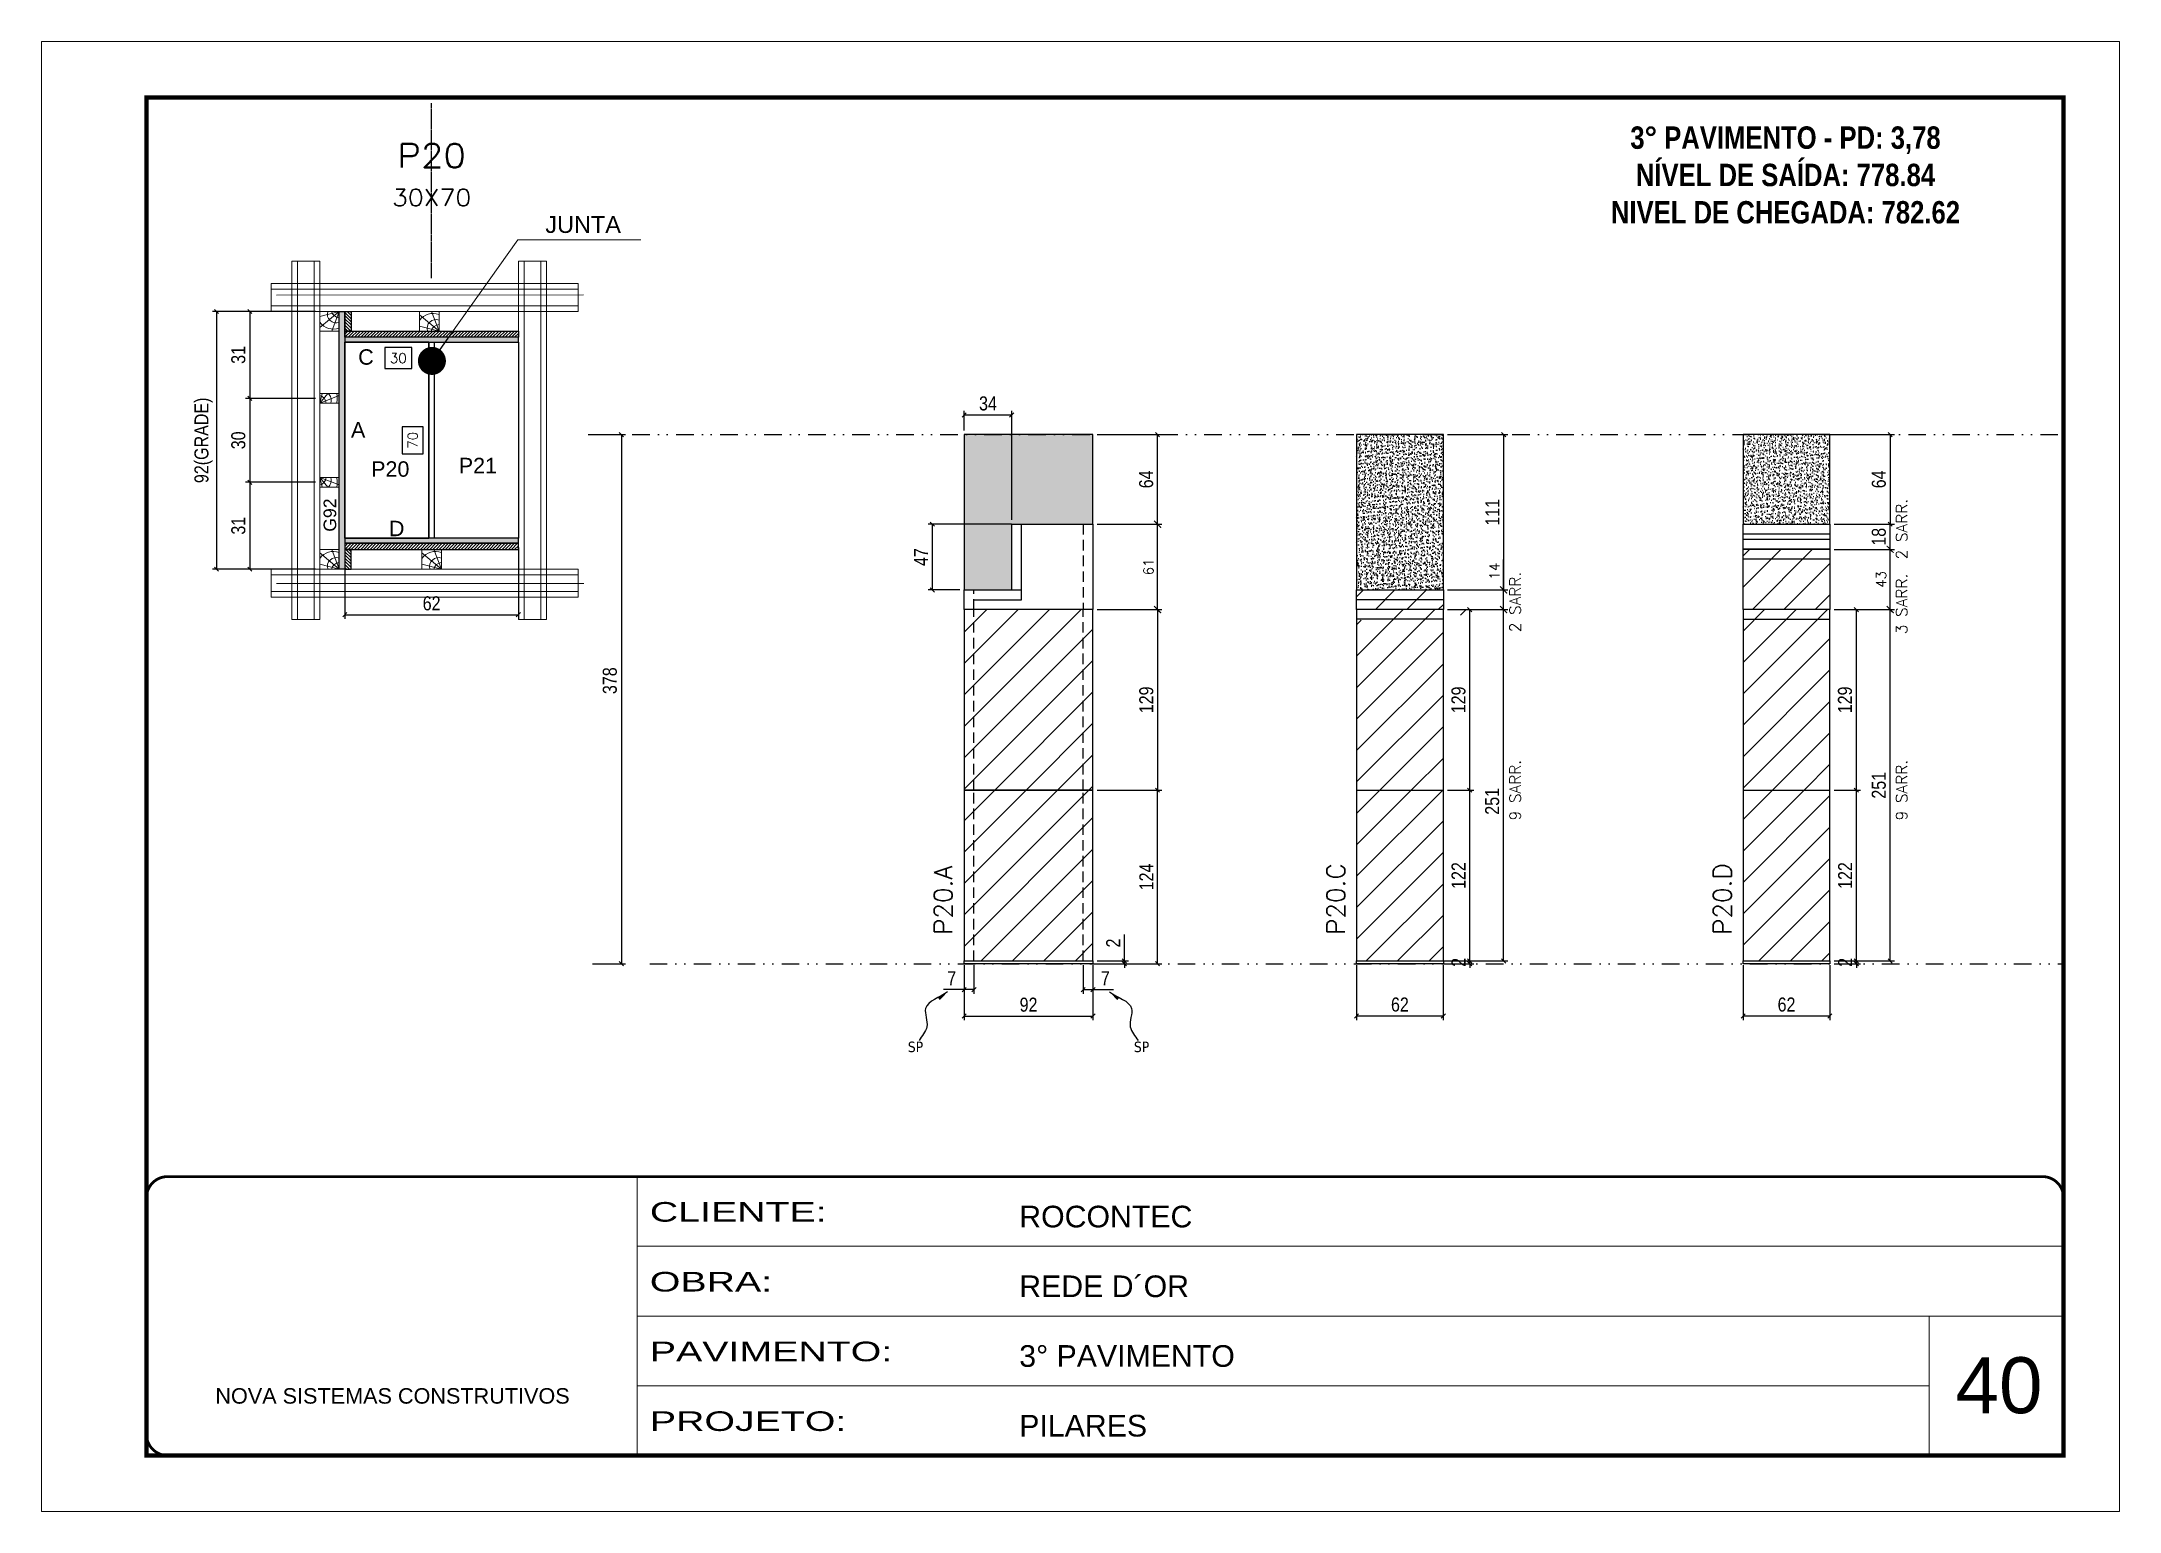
# Model space of a CAD drawing. Extents: x 2949 to 9203, y -16089 to 12527.
# Drawn here: x 7704 to 9189, y 1140 to 2190 of the extents above; entities that cross this region are included whole.
import ezdxf
from ezdxf.enums import TextEntityAlignment as Align

# ---------------------------------------------------------------- set-up
doc = ezdxf.new("R2010")
doc.units = 0
for name, pattern in [('CONTINUO', [0]), ('DASHED', [0.75, 0.5, -0.25]), ('DIVIDE2', [0.625, 0.25, -0.125, 0, -0.125, 0, -0.125]), ('HIDDEN', [0.375, 0.25, -0.125])]:
    doc.linetypes.add(name, pattern=pattern)
for name, color, linetype, lineweight in [('CARIMBO', 255, 'Continuous', 9), ('Folhas', 255, 'Continuous', 9), ('Hachura', 251, 'Continuous', 9), ('Madeira', 126, 'Continuous', 18), ('Perfil Metálico', 224, 'Continuous', 18), ('SARRAFO DE PRESSAO', 251, 'DASHED', 9), ('Texto Seção', 7, 'Continuous', 15)]:
    doc.layers.add(name, color=color, linetype=linetype, lineweight=lineweight)
for name, color, linetype in [('CHAPA', 1, 'Continuous'), ('COTA', 241, 'Continuous'), ('cotas', 4, 'Continuous'), ('MEIO_PONT', 93, 'Continuous'), ('NOMENCLATURA', 7, 'Continuous'), ('Nível', 160, 'Continuous'), ('Painéis', 200, 'Continuous'), ('SARR_2.2x7', 40, 'Continuous'), ('SARRAFO', 251, 'Continuous'), ('Sarrafo de Pressão', 42, 'HIDDEN'), ('texto', 7, 'Continuous'), ('Texto de Titulo', 7, 'Continuous'), ('Texto Qtd Sarr', 242, 'Continuous'), ('TEXTO_GERAL', 7, 'Continuous')]:
    doc.layers.add(name, color=color, linetype=linetype)
doc.styles.add('ARIAL', font='arial.ttf')
doc.styles.add('COTA TECNICA', font='techl___.ttf', dxfattribs={"height": 10})
doc.styles.add('COTA TECNICA 2X', font='techl___.ttf', dxfattribs={"height": 10})
doc.styles.add('COTA TECNICA-50', font='techl___.ttf', dxfattribs={"height": 10})
doc.styles.add('REGUA-120', font='ROMANS.shx', dxfattribs={"height": 15})
doc.styles.add('ROMANC', font='techb___.ttf', dxfattribs={"height": 2.5})
doc.styles.add('ROMANS', font='romans.shx')
doc.styles.add('SANSSERIF', font='sas_____.pfb')
doc.styles.get("Standard").update_dxf_attribs({"font": 'arial.ttf'})
doc.styles.add('Tecnologia', font='')
doc.styles.get('Tecnologia').set_extended_font_data('Forgotten Futurist')
doc.dimstyles.new('3x', dxfattribs={"dimtxt": 10, "dimasz": 5, "dimexe": 7, "dimexo": 5, "dimgap": 4, "dimtad": 1, "dimdec": 4, "dimlfac": 0.333333, "dimdsep": 46, "dimtxsty": 'Standard', "dimblk": 'DOT', "dimcen": 0.09, "dimclrd": 1, "dimclre": 1, "dimclrt": 2, "dimadec": 0, "dimazin": 2, "dimtfac": 1, "dimtdec": 4, "dimtmove": 0, "dimatfit": 3, "dimldrblk": 'DOT', "dimfxl": 1, "dimtolj": 1, "dimtzin": 0, "dimlwd": 9, "dimlwe": 9, "dimarcsym": 0})
doc.dimstyles.new('COTA PAINEL-50', dxfattribs={"dimtxt": 10, "dimasz": 3, "dimexe": 3, "dimexo": 3, "dimgap": 3, "dimtad": 1, "dimdec": 1, "dimzin": 12, "dimdsep": 46, "dimtxsty": 'COTA TECNICA-50', "dimblk1": 'OBLIQUE', "dimblk2": 'OBLIQUE', "dimsah": 1, "dimcen": 0.9, "dimclrd": 4, "dimclre": 4, "dimclrt": 240, "dimadec": 1, "dimazin": 3, "dimtfac": 1, "dimtdec": 1, "dimtmove": 0, "dimatfit": 3, "dimfxl": 1, "dimtolj": 1, "dimtzin": 12, "dimarcsym": 0})
doc.dimstyles.new('Cota Paínel', dxfattribs={"dimtxt": 7, "dimasz": 5, "dimexe": 3, "dimexo": 3, "dimgap": 3, "dimtad": 1, "dimdec": 1, "dimzin": 12, "dimdsep": 46, "dimtxsty": 'ROMANS', "dimblk": 'ARCHTICK', "dimcen": 0, "dimclrd": 4, "dimclre": 4, "dimclrt": 1, "dimadec": 1, "dimazin": 3, "dimtfac": 1, "dimtdec": 1, "dimtmove": 0, "dimatfit": 3, "dimldrblk": 'OBLIQUE', "dimfxl": 1, "dimtolj": 1, "dimtzin": 12, "dimarcsym": 0})
doc.dimstyles.new('PAINEL', dxfattribs={"dimtxt": 10, "dimasz": 3, "dimexe": 3, "dimexo": 3, "dimgap": 3, "dimtad": 1, "dimdec": 1, "dimzin": 12, "dimdsep": 46, "dimtxsty": 'COTA TECNICA', "dimblk1": 'OBLIQUE', "dimblk2": 'OBLIQUE', "dimsah": 1, "dimcen": 0.9, "dimclrd": 4, "dimclre": 4, "dimclrt": 240, "dimadec": 1, "dimazin": 3, "dimtfac": 1, "dimtdec": 1, "dimtmove": 0, "dimatfit": 3, "dimfxl": 1, "dimtolj": 1, "dimtzin": 12, "dimarcsym": 0})
doc.dimstyles.new('SECAO PILAR', dxfattribs={"dimtxt": 10, "dimasz": 3, "dimexe": 3, "dimexo": 3, "dimgap": 3, "dimtad": 1, "dimdec": 1, "dimlfac": 0.5, "dimzin": 12, "dimdsep": 46, "dimtxsty": 'COTA TECNICA 2X', "dimblk1": 'OBLIQUE', "dimblk2": 'OBLIQUE', "dimsah": 1, "dimcen": 0.9, "dimclrd": 256, "dimclre": 256, "dimclrt": 256, "dimadec": 1, "dimazin": 3, "dimtfac": 1, "dimtdec": 1, "dimtmove": 0, "dimatfit": 3, "dimfxl": 1, "dimtolj": 1, "dimtzin": 12, "dimarcsym": 0})
doc.dimstyles.new('SECÇÃO 2', dxfattribs={"dimtxt": 7, "dimasz": 6, "dimexe": 0.18, "dimexo": 2, "dimgap": -4, "dimtad": 3, "dimdec": 1, "dimlfac": 0.5, "dimzin": 12, "dimdsep": 46, "dimtxsty": 'ROMANS', "dimblk": 'ARCHTICK', "dimcen": 0.09, "dimse1": 1, "dimse2": 1, "dimsd1": 1, "dimsd2": 1, "dimclrd": 180, "dimclre": 5, "dimclrt": 1, "dimadec": 0, "dimazin": 3, "dimtfac": 1, "dimtdec": 1, "dimtofl": 0, "dimtmove": 0, "dimatfit": 3, "dimldrblk": 'ARCHTICK', "dimfxl": 1, "dimtolj": 1, "dimtzin": 0, "dimarcsym": 0})
doc.dimstyles.get("Standard").update_dxf_attribs({"dimtxt": 0.18, "dimasz": 0.18, "dimexe": 0.18, "dimexo": 0.0625, "dimgap": 0.09, "dimtad": 0, "dimtih": 1, "dimtoh": 1, "dimdec": 4, "dimzin": 0, "dimdsep": 46, "dimtxsty": 'Standard', "dimcen": 0.09, "dimadec": 0, "dimazin": 0, "dimtfac": 1, "dimtdec": 4, "dimtofl": 0, "dimtmove": 0, "dimatfit": 3, "dimfxl": 1, "dimtolj": 1, "dimtzin": 0, "dimarcsym": 0})
pattern_1 = [(45, (-122787.052, -31902.071), (-11.2253202, 11.2253202), [])]
pattern_2 = [(45, (-123005.74, -31902.071), (-11.2253202, 11.2253202), [])]
pattern_3 = [(45, (-122949.544, -31902.071), (-11.2253202, 11.2253202), [])]
pattern_4 = [(45, (4755, 4594.3), (-11.22532, 11.22532), [])]

msp = doc.modelspace()

# ---------------------------------------------------------------- texts
at = {"color": 0, "linetype": 'Continuous', "ltscale": 5, "style": 'ARIAL'}
msp.add_text('JUNTA', height=12, dxfattribs=at).set_placement((8064.08, 2052.86))
at = {"layer": 'CARIMBO', "style": 'ARIAL'}
msp.add_text('40', height=40, dxfattribs=at).set_placement((9071.89, 1209.7))
at = {"layer": 'NOMENCLATURA', "color": 2, "insert": (8950.36, 2155.62), "char_height": 16, "attachment_point": 2, "style": 'ROMANC'}
msp.add_mtext_dynamic_manual_height_columns('\\P3° PAVIMENTO - PD: 3,78\\PNÍVEL DE SAÍDA: 778.84\\PNIVEL DE CHEGADA: 782.62', width=300.2766, gutter_width=1, heights=[0], dxfattribs=at)
at = {"layer": 'texto', "color": 0, "char_height": 7.5, "attachment_point": 5}
for insert in [(8328.62, 1471.35), (8490.18, 1471.35)]:
    msp.add_mtext('{\\fTahoma|b0|i0|c0|p34;\\C4;SP}', dxfattribs=dict(at, insert=insert))
at = {"layer": 'Texto Seção', "linetype": 'Continuous', "style": 'ROMANS'}
for s, p in [('2 SARR.', (9037.38, 1819.66)), ('2 SARR.', (8761.11, 1767.61)), ('3 SARR.', (9037.38, 1766.22)), ('9 SARR.', (8761.11, 1633.21)), ('9 SARR.', (9037.38, 1633.21))]:
    msp.add_text(s, height=8, rotation=90, dxfattribs=at).set_placement(p)
at = {"layer": 'Texto Seção', "char_height": 13, "width": 285.3299, "attachment_point": 7, "rotation": 90, "style": 'REGUA-120'}
for s, insert in [('P20.A', (8354.85, 1551.31)), ('P20.C', (8635.51, 1551.31)), ('P20.D', (8911.78, 1551.31))]:
    msp.add_mtext(s, dxfattribs=dict(at, insert=insert))
at = {"layer": 'TEXTO_GERAL', "style": 'ARIAL'}
for s, p in [('C', (7935.85, 1964.24)), ('A', (7930.29, 1912.18)), ('P20', (7953.25, 1884.21)), ('P21', (8015.87, 1886.71)), ('D', (7957.83, 1841.74))]:
    msp.add_text(s, height=11, dxfattribs=at).set_placement(p, align=Align.MIDDLE_CENTER)
at = {"layer": 'TEXTO_GERAL', "color": 0, "linetype": 'Continuous', "style": 'SANSSERIF'}
msp.add_text('G92', height=9, rotation=90, dxfattribs=at).set_placement((7910.1, 1839.4), align=Align.MIDDLE_LEFT)

# ---------------------------------------------------------------- blocks, each defined once
blk = doc.blocks.new('9999999999')
at = {"color": 30, "linetype": 'CONTINUO'}
for p, q in [((98564.6, 34230.2), (98564.6, 34429.4)), ((98564.6, 34379.6), (99584, 34379.6)), ((98564.6, 34329.8), (99488, 34329.8)), ((99584, 34329.8), (99488, 34329.8)), ((99488, 34329.8), (99488, 34230.2)), ((98564.6, 34280), (99488, 34280))]:
    blk.add_line(p, q, dxfattribs=at)
at = {"color": 30, "linetype": 'CONTINUO', "const_width": 2}
blk.add_lwpolyline([(99584, 34230.2), (99584, 34414.4, 0.414214), (99569, 34429.4), (98229, 34429.4, 0.414214), (98214, 34414.4), (98214, 34245.2, 0.414214), (98229, 34230.2), (99584, 34230.2)], format="xyb", dxfattribs=at)
at = {"layer": 'Folhas'}
blk.add_lwpolyline([(98139, 34190.2), (99624, 34190.2), (99624, 35240.2), (98139, 35240.2)], close=True, dxfattribs=at)
at = {"layer": 'Folhas', "color": 30, "const_width": 3}
blk.add_lwpolyline([(98214, 34230.2), (99584, 34230.2), (99584, 35200.2), (98214, 35200.2)], close=True, dxfattribs=at)
at = {"color": 7, "linetype": 'Continuous', "ltscale": 5, "style": 'ARIAL'}
for s, height, p in [('ROCONTEC', 15.48, (98837.7, 34393.1)), ('REDE D´OR', 15.48, (98837.7, 34343.3)), ('3° PAVIMENTO', 15.483, (98837.7, 34293.5)), ('NOVA SISTEMAS CONSTRUTIVOS', 11.059, (98263.2, 34267.2)), ('PILARES', 15.48, (98837.7, 34243.7))]:
    blk.add_text(s, height=height, dxfattribs=at).set_placement(p)
at = {"layer": 'Folhas', "color": 7, "style": 'Tecnologia', "width": 1.5}
for s, p in [('CLIENTE:', (98573.7, 34397.2)), ('OBRA:', (98573.7, 34347.3)), ('PAVIMENTO:', (98573.7, 34297.5)), ('PROJETO:', (98573.7, 34247.7))]:
    blk.add_text(s, height=14, dxfattribs=at).set_placement(p)
blk = doc.blocks.new('*D1304')
at = {"layer": 'COTA', "color": 180, "lineweight": -2, "transparency": 16777216}
for p, q in [((7976.8, 1914.4), (7961.8, 1914.4)), ((7961.8, 1914.4), (7961.8, 1895.1)), ((7976.8, 1895.1), (7976.8, 1914.4)), ((7961.8, 1895.1), (7976.8, 1895.1))]:
    blk.add_line(p, q, dxfattribs=at)
at = {"layer": 'Defpoints', "color": 0, "transparency": 16777216}
for p in [(7920.8, 1974.7), (7920.8, 1834.7), (7980.8, 1834.7)]:
    blk.add_point(p, dxfattribs=at)
at = {"layer": 'COTA', "color": 1, "transparency": 16777216, "insert": (7969.3, 1904.7), "char_height": 7, "attachment_point": 5, "rotation": 90, "style": 'ROMANS'}
blk.add_mtext('\\A1;70', dxfattribs=at)
blk = doc.blocks.new('_ArchTick')
at = {"color": 0, "linetype": 'ByBlock', "const_width": 0.15}
blk.add_lwpolyline([(-0.5, -0.5), (0.5, 0.5)], dxfattribs=at)
blk = doc.blocks.new('*D1305')
at = {"layer": 'COTA', "color": 180, "lineweight": -2, "transparency": 16777216}
for p, q in [((7968.7, 1970.9), (7949.3, 1970.9)), ((7949.3, 1970.9), (7949.3, 1955.9)), ((7968.7, 1955.9), (7968.7, 1970.9)), ((7949.3, 1955.9), (7968.7, 1955.9))]:
    blk.add_line(p, q, dxfattribs=at)
at = {"layer": 'Defpoints', "color": 0, "transparency": 16777216}
for p in [(7920.8, 1974.7), (7980.8, 1974.7), (7980.8, 1951.9)]:
    blk.add_point(p, dxfattribs=at)
at = {"layer": 'COTA', "color": 1, "transparency": 16777216, "insert": (7959, 1963.4), "char_height": 7, "attachment_point": 5, "style": 'ROMANS'}
blk.add_mtext('\\A1;30', dxfattribs=at)
blk = doc.blocks.new('titulo1')
at = {"layer": 'Defpoints', "color": 252, "linetype": 'HIDDEN', "ltscale": 2}
blk.add_line((0, 0), (0, 125), dxfattribs=at)
at = {"layer": 'Defpoints', "style": 'ROMANS', "oblique": 15}
blk.add_attdef('FOLHA', text='', height=10, dxfattribs=at).set_placement((0, 15.6), align=Align.MIDDLE_CENTER)
at = {"layer": 'Texto Qtd Sarr', "color": 3, "style": 'ROMANS', "oblique": 15}
for tag, height, p in [('TITULO', 17, (0, 71.4)), ('SEÇÃO', 12, (0, 41.5))]:
    blk.add_attdef(tag, text='', height=height, dxfattribs=at).set_placement(p, align=Align.MIDDLE_CENTER)
blk = doc.blocks.new('_Oblique')
at = {"color": 0, "linetype": 'ByBlock', "lineweight": -2}
blk.add_line((-0.5, -0.5), (0.5, 0.5), dxfattribs=at)
blk = doc.blocks.new('*D1306')
at = {"layer": 'COTA', "lineweight": -2, "transparency": 16777216}
for p, q in [((7899.8, 1996.7), (7826.1, 1996.7)), ((7829.1, 1996.7), (7829.1, 1812.7)), ((7899.8, 1812.7), (7826.1, 1812.7))]:
    blk.add_line(p, q, dxfattribs=at)
at = {"layer": 'Defpoints', "color": 0, "transparency": 16777216}
for p in [(7902.8, 1996.7), (7829.1, 1812.7), (7902.8, 1812.7)]:
    blk.add_point(p, dxfattribs=at)
at = {"layer": 'COTA', "lineweight": -2, "transparency": 16777216, "xscale": 3, "yscale": 3, "zscale": 3}
for p, rotation in [((7829.1, 1996.7), 90), ((7829.1, 1812.7), 270)]:
    blk.add_blockref('_Oblique', p, dxfattribs=dict(at, rotation=rotation))
at = {"layer": 'COTA', "transparency": 16777216, "insert": (7819.8, 1904.7), "char_height": 10, "attachment_point": 5, "rotation": 90, "style": 'COTA TECNICA 2X'}
blk.add_mtext('\\A1;92(GRADE)', dxfattribs=at)
blk = doc.blocks.new('*D1307')
at = {"layer": 'COTA', "lineweight": -2, "transparency": 16777216}
for p, q in [((7899.8, 1874.7), (7849.9, 1874.7)), ((7852.9, 1874.7), (7852.9, 1812.7)), ((7899.8, 1812.7), (7849.9, 1812.7))]:
    blk.add_line(p, q, dxfattribs=at)
at = {"layer": 'Defpoints', "color": 0, "transparency": 16777216}
for p in [(7902.8, 1874.7), (7852.9, 1812.7), (7902.8, 1812.7)]:
    blk.add_point(p, dxfattribs=at)
at = {"layer": 'COTA', "lineweight": -2, "transparency": 16777216, "xscale": 3, "yscale": 3, "zscale": 3}
for p, rotation in [((7852.9, 1874.7), 90), ((7852.9, 1812.7), 270)]:
    blk.add_blockref('_Oblique', p, dxfattribs=dict(at, rotation=rotation))
at = {"layer": 'COTA', "transparency": 16777216, "insert": (7844.7, 1843.7), "char_height": 10, "attachment_point": 5, "rotation": 90, "style": 'COTA TECNICA 2X'}
blk.add_mtext('\\A1;31', dxfattribs=at)
blk = doc.blocks.new('PONTALETE')
at = {"layer": 'Madeira'}
for q in [(2.71, 7), (7, 5.76), (7, 1.74)]:
    blk.add_line((0, 0), q, dxfattribs=at)
blk.add_lwpolyline([(0, 0), (7, 0), (7, 7), (0, 7)], close=True, dxfattribs=at)
for centre, radius, start, end in [((2.04, 0.06), 6.23, 37.28179, 109.09128), ((1.09, 0.9), 3.19, 343.60304, 109.98471), ((-0.21, -0.78), 3.09, 14.63219, 86.0383)]:
    blk.add_arc(centre, radius, start, end, dxfattribs=at)
blk = doc.blocks.new('MEIO PONTALETE')
at = {"layer": 'Madeira'}
for q in [(2.71, 7), (3.5, 2.88), (3.5, 0.87)]:
    blk.add_line((0, 0), q, dxfattribs=at)
blk.add_lwpolyline([(0, 0), (3.5, 0), (3.5, 7), (0, 7)], close=True, dxfattribs=at)
for centre, radius, start, end in [((2.04, 0.06), 6.23, 76.44987, 109.09128), ((1.09, 0.9), 3.19, 40.90626, 109.98471), ((-0.21, -0.78), 3.09, 14.63219, 86.0383)]:
    blk.add_arc(centre, radius, start, end, dxfattribs=at)
blk = doc.blocks.new('*D1308')
at = {"layer": 'COTA', "lineweight": -2, "transparency": 16777216}
for p, q in [((7899.8, 1996.7), (7849.9, 1996.7)), ((7852.9, 1996.7), (7852.9, 1934.7)), ((7899.8, 1934.7), (7849.9, 1934.7))]:
    blk.add_line(p, q, dxfattribs=at)
at = {"layer": 'Defpoints', "color": 0, "transparency": 16777216}
for p in [(7902.8, 1996.7), (7852.9, 1934.7), (7902.8, 1934.7)]:
    blk.add_point(p, dxfattribs=at)
at = {"layer": 'COTA', "lineweight": -2, "transparency": 16777216, "xscale": 3, "yscale": 3, "zscale": 3}
for p, rotation in [((7852.9, 1996.7), 90), ((7852.9, 1934.7), 270)]:
    blk.add_blockref('_Oblique', p, dxfattribs=dict(at, rotation=rotation))
at = {"layer": 'COTA', "transparency": 16777216, "insert": (7844.7, 1965.7), "char_height": 10, "attachment_point": 5, "rotation": 90, "style": 'COTA TECNICA 2X'}
blk.add_mtext('\\A1;31', dxfattribs=at)
blk = doc.blocks.new('*D1309')
at = {"layer": 'COTA', "lineweight": -2, "transparency": 16777216}
for p, q in [((7899.8, 1934.7), (7849.9, 1934.7)), ((7852.9, 1934.7), (7852.9, 1874.7)), ((7899.8, 1874.7), (7849.9, 1874.7))]:
    blk.add_line(p, q, dxfattribs=at)
at = {"layer": 'Defpoints', "color": 0, "transparency": 16777216}
for p in [(7902.8, 1934.7), (7852.9, 1874.7), (7902.8, 1874.7)]:
    blk.add_point(p, dxfattribs=at)
at = {"layer": 'COTA', "lineweight": -2, "transparency": 16777216, "xscale": 3, "yscale": 3, "zscale": 3}
for p, rotation in [((7852.9, 1934.7), 90), ((7852.9, 1874.7), 270)]:
    blk.add_blockref('_Oblique', p, dxfattribs=dict(at, rotation=rotation))
at = {"layer": 'COTA', "transparency": 16777216, "insert": (7844.7, 1904.7), "char_height": 10, "attachment_point": 5, "rotation": 90, "style": 'COTA TECNICA 2X'}
blk.add_mtext('\\A1;30', dxfattribs=at)
blk = doc.blocks.new('*D1322')
at = {"layer": 'COTA', "lineweight": -2, "transparency": 16777216}
for p, q in [((7920.8, 1828.1), (7920.8, 1777.1)), ((8044.8, 1828.1), (8044.8, 1777.1)), ((7920.8, 1780.1), (8044.8, 1780.1))]:
    blk.add_line(p, q, dxfattribs=at)
at = {"layer": 'Defpoints', "color": 0, "transparency": 16777216}
for p in [(7920.8, 1831.1), (8044.8, 1831.1), (8044.8, 1780.1)]:
    blk.add_point(p, dxfattribs=at)
at = {"layer": 'COTA', "lineweight": -2, "transparency": 16777216, "xscale": 3, "yscale": 3, "zscale": 3, "rotation": 180}
blk.add_blockref('_Oblique', (7920.8, 1780.1), dxfattribs=at)
at = {"layer": 'COTA', "lineweight": -2, "transparency": 16777216, "xscale": 3, "yscale": 3, "zscale": 3}
blk.add_blockref('_Oblique', (8044.8, 1780.1), dxfattribs=at)
at = {"layer": 'COTA', "transparency": 16777216, "insert": (7982.8, 1788.2), "char_height": 10, "attachment_point": 5, "style": 'COTA TECNICA 2X'}
blk.add_mtext('\\A1;62', dxfattribs=at)
blk = doc.blocks.new('*D1310')
at = {"layer": 'COTA', "color": 4, "lineweight": -2, "transparency": 16777216}
for p, q in [((8643.8, 1529.8), (8643.8, 1490.5)), ((8705.8, 1529.8), (8705.8, 1490.5)), ((8643.8, 1493.5), (8705.8, 1493.5))]:
    blk.add_line(p, q, dxfattribs=at)
at = {"layer": 'Defpoints', "color": 0, "transparency": 16777216}
for p in [(8643.8, 1532.8), (8705.8, 1532.8), (8705.8, 1493.5)]:
    blk.add_point(p, dxfattribs=at)
at = {"layer": 'COTA', "color": 4, "lineweight": -2, "transparency": 16777216, "xscale": 3, "yscale": 3, "zscale": 3, "rotation": 180}
blk.add_blockref('_Oblique', (8643.8, 1493.5), dxfattribs=at)
at = {"layer": 'COTA', "color": 4, "lineweight": -2, "transparency": 16777216, "xscale": 3, "yscale": 3, "zscale": 3}
blk.add_blockref('_Oblique', (8705.8, 1493.5), dxfattribs=at)
at = {"layer": 'COTA', "color": 240, "transparency": 16777216, "insert": (8674.8, 1501.6), "char_height": 10, "attachment_point": 5, "style": 'COTA TECNICA'}
blk.add_mtext('\\A1;62', dxfattribs=at)
blk = doc.blocks.new('*D1311')
at = {"layer": 'COTA', "color": 4, "lineweight": -2, "transparency": 16777216}
for p, q in [((8708.8, 1532.8), (8727.7, 1532.8)), ((8708.8, 1530.8), (8727.7, 1530.8)), ((8724.7, 1532.8), (8724.7, 1535.8)), ((8724.7, 1530.8), (8724.7, 1532.8)), ((8724.7, 1530.8), (8724.7, 1527.8))]:
    blk.add_line(p, q, dxfattribs=at)
at = {"layer": 'Defpoints', "color": 0, "transparency": 16777216}
for p in [(8705.8, 1532.8), (8705.8, 1530.8), (8724.7, 1532.8)]:
    blk.add_point(p, dxfattribs=at)
at = {"layer": 'COTA', "color": 4, "lineweight": -2, "transparency": 16777216, "xscale": 3, "yscale": 3, "zscale": 3}
for p, rotation in [((8724.7, 1532.8), 270), ((8724.7, 1530.8), 90)]:
    blk.add_blockref('_Oblique', p, dxfattribs=dict(at, rotation=rotation))
at = {"layer": 'COTA', "color": 240, "transparency": 16777216, "insert": (8716.7, 1531.8), "char_height": 10, "attachment_point": 5, "rotation": 90, "style": 'COTA TECNICA-50'}
blk.add_mtext('\\A1;2', dxfattribs=at)
blk = doc.blocks.new('*D1323')
at = {"layer": 'COTA', "color": 4, "linetype": 'ByBlock', "lineweight": -2, "transparency": 16777216}
for p, q in [((8708.8, 1908.8), (8751.9, 1908.8)), ((8748.9, 1908.8), (8748.9, 1797.8)), ((8708.8, 1797.8), (8751.9, 1797.8))]:
    blk.add_line(p, q, dxfattribs=at)
at = {"layer": 'Defpoints', "color": 0, "linetype": 'ByBlock', "transparency": 16777216}
for p in [(8705.8, 1908.8), (8705.8, 1797.8), (8748.9, 1797.8)]:
    blk.add_point(p, dxfattribs=at)
at = {"layer": 'COTA', "color": 4, "linetype": 'ByBlock', "lineweight": -2, "transparency": 16777216, "xscale": 3, "yscale": 3, "zscale": 3}
for p, rotation in [((8748.9, 1908.8), 90), ((8748.9, 1797.8), 270)]:
    blk.add_blockref('_Oblique', p, dxfattribs=dict(at, rotation=rotation))
at = {"layer": 'COTA', "color": 240, "linetype": 'ByBlock', "transparency": 16777216, "insert": (8740.9, 1853.3), "char_height": 10, "attachment_point": 5, "rotation": 90, "style": 'COTA TECNICA'}
blk.add_mtext('\\A1;111', dxfattribs=at)
blk = doc.blocks.new('*D1324')
at = {"layer": 'COTA', "color": 4, "linetype": 'ByBlock', "lineweight": -2, "transparency": 16777216}
for p, q in [((8708.8, 1783.8), (8751.9, 1783.8)), ((8748.9, 1532.8), (8748.9, 1783.8)), ((8708.8, 1532.8), (8751.9, 1532.8))]:
    blk.add_line(p, q, dxfattribs=at)
at = {"layer": 'Defpoints', "color": 0, "linetype": 'ByBlock', "transparency": 16777216}
for p in [(8705.8, 1783.8), (8748.9, 1783.8), (8705.8, 1532.8)]:
    blk.add_point(p, dxfattribs=at)
at = {"layer": 'COTA', "color": 4, "linetype": 'ByBlock', "lineweight": -2, "transparency": 16777216, "xscale": 3, "yscale": 3, "zscale": 3}
for p, rotation in [((8748.9, 1783.8), 90), ((8748.9, 1532.8), 270)]:
    blk.add_blockref('_Oblique', p, dxfattribs=dict(at, rotation=rotation))
at = {"layer": 'COTA', "color": 240, "linetype": 'ByBlock', "transparency": 16777216, "insert": (8740.8, 1646.8), "char_height": 10, "attachment_point": 5, "rotation": 90, "style": 'COTA TECNICA'}
blk.add_mtext('\\A1;251', dxfattribs=at)
blk = doc.blocks.new('*D1325')
at = {"layer": 'cotas', "color": 4, "linetype": 'ByBlock', "lineweight": -2, "transparency": 16777216}
for p, q in [((8097.7, 1908.8), (8121.4, 1908.8)), ((8118.4, 1908.8), (8118.4, 1530.8)), ((8097.7, 1530.8), (8121.4, 1530.8))]:
    blk.add_line(p, q, dxfattribs=at)
at = {"layer": 'Defpoints', "color": 0, "linetype": 'ByBlock', "transparency": 16777216}
for p in [(8094.7, 1908.8), (8094.7, 1530.8), (8118.4, 1530.8)]:
    blk.add_point(p, dxfattribs=at)
at = {"layer": 'cotas', "color": 4, "linetype": 'ByBlock', "lineweight": -2, "transparency": 16777216, "xscale": 3, "yscale": 3, "zscale": 3}
for p, rotation in [((8118.4, 1908.8), 90), ((8118.4, 1530.8), 270)]:
    blk.add_blockref('_Oblique', p, dxfattribs=dict(at, rotation=rotation))
at = {"layer": 'cotas', "color": 240, "linetype": 'ByBlock', "transparency": 16777216, "insert": (8110.2, 1733), "char_height": 10, "attachment_point": 5, "rotation": 90, "style": 'COTA TECNICA'}
blk.add_mtext('\\A1;378', dxfattribs=at)
blk = doc.blocks.new('*D1312')
at = {"layer": 'COTA', "color": 4, "lineweight": -2, "transparency": 16777216}
for p, q in [((8363.4, 1529.8), (8363.4, 1490.4)), ((8455.4, 1529.8), (8455.4, 1490.4)), ((8363.4, 1493.4), (8455.4, 1493.4))]:
    blk.add_line(p, q, dxfattribs=at)
at = {"layer": 'Defpoints', "color": 0, "transparency": 16777216}
for p in [(8363.4, 1532.8), (8455.4, 1532.8), (8455.4, 1493.4)]:
    blk.add_point(p, dxfattribs=at)
at = {"layer": 'COTA', "color": 4, "lineweight": -2, "transparency": 16777216, "xscale": 3, "yscale": 3, "zscale": 3, "rotation": 180}
blk.add_blockref('_Oblique', (8363.4, 1493.4), dxfattribs=at)
at = {"layer": 'COTA', "color": 4, "lineweight": -2, "transparency": 16777216, "xscale": 3, "yscale": 3, "zscale": 3}
blk.add_blockref('_Oblique', (8455.4, 1493.4), dxfattribs=at)
at = {"layer": 'COTA', "color": 240, "transparency": 16777216, "insert": (8409.4, 1501.5), "char_height": 10, "attachment_point": 5, "style": 'COTA TECNICA'}
blk.add_mtext('\\A1;92', dxfattribs=at)
blk = doc.blocks.new('*D1313')
at = {"layer": 'COTA', "color": 4, "lineweight": -2, "transparency": 16777216}
for p, q in [((8458.4, 1908.8), (8504.6, 1908.8)), ((8501.6, 1844.8), (8501.6, 1908.8)), ((8458.4, 1844.8), (8504.6, 1844.8))]:
    blk.add_line(p, q, dxfattribs=at)
at = {"layer": 'Defpoints', "color": 0, "transparency": 16777216}
for p in [(8455.4, 1908.8), (8501.6, 1908.8), (8455.4, 1844.8)]:
    blk.add_point(p, dxfattribs=at)
at = {"layer": 'COTA', "color": 4, "lineweight": -2, "transparency": 16777216, "xscale": 3, "yscale": 3, "zscale": 3}
for p, rotation in [((8501.6, 1908.8), 90), ((8501.6, 1844.8), 270)]:
    blk.add_blockref('_Oblique', p, dxfattribs=dict(at, rotation=rotation))
at = {"layer": 'COTA', "color": 240, "transparency": 16777216, "insert": (8493.5, 1876.8), "char_height": 10, "attachment_point": 5, "rotation": 90, "style": 'COTA TECNICA'}
blk.add_mtext('\\A1;64', dxfattribs=at)
blk = doc.blocks.new('*D1314')
at = {"layer": 'COTA', "color": 4, "lineweight": -2, "transparency": 16777216}
for p, q in [((8370.4, 1529.8), (8370.4, 1509.3)), ((8363.4, 1527.8), (8363.4, 1509.3)), ((8363.4, 1512.3), (8348.7, 1512.3)), ((8370.4, 1512.3), (8363.4, 1512.3))]:
    blk.add_line(p, q, dxfattribs=at)
at = {"layer": 'Defpoints', "color": 0, "transparency": 16777216}
for p in [(8363.4, 1530.8), (8370.4, 1532.8), (8363.4, 1512.3)]:
    blk.add_point(p, dxfattribs=at)
at = {"layer": 'COTA', "color": 4, "lineweight": -2, "transparency": 16777216, "xscale": 3, "yscale": 3, "zscale": 3, "rotation": 180}
blk.add_blockref('_Oblique', (8363.4, 1512.3), dxfattribs=at)
at = {"layer": 'COTA', "color": 4, "lineweight": -2, "transparency": 16777216, "xscale": 3, "yscale": 3, "zscale": 3}
blk.add_blockref('_Oblique', (8370.4, 1512.3), dxfattribs=at)
at = {"layer": 'COTA', "color": 240, "transparency": 16777216, "insert": (8354.5, 1520.4), "char_height": 10, "attachment_point": 5, "style": 'COTA TECNICA-50'}
blk.add_mtext('\\A1;7', dxfattribs=at)
blk = doc.blocks.new('*D1315')
at = {"layer": 'COTA', "color": 4, "lineweight": -2, "transparency": 16777216}
for p, q in [((8448.4, 1529.8), (8448.4, 1509.3)), ((8455.4, 1527.8), (8455.4, 1509.3)), ((8448.4, 1512.3), (8455.4, 1512.3)), ((8455.4, 1512.3), (8470.1, 1512.3))]:
    blk.add_line(p, q, dxfattribs=at)
at = {"layer": 'Defpoints', "color": 0, "transparency": 16777216}
for p in [(8448.4, 1532.8), (8455.4, 1530.8), (8455.4, 1512.3)]:
    blk.add_point(p, dxfattribs=at)
at = {"layer": 'COTA', "color": 4, "lineweight": -2, "transparency": 16777216, "xscale": 3, "yscale": 3, "zscale": 3, "rotation": 180}
blk.add_blockref('_Oblique', (8448.4, 1512.3), dxfattribs=at)
at = {"layer": 'COTA', "color": 4, "lineweight": -2, "transparency": 16777216, "xscale": 3, "yscale": 3, "zscale": 3}
blk.add_blockref('_Oblique', (8455.4, 1512.3), dxfattribs=at)
at = {"layer": 'COTA', "color": 240, "transparency": 16777216, "insert": (8464.3, 1520.4), "char_height": 10, "attachment_point": 5, "style": 'COTA TECNICA-50'}
blk.add_mtext('\\A1;7', dxfattribs=at)
blk = doc.blocks.new('*D1316')
at = {"layer": 'COTA', "color": 4, "lineweight": -2, "transparency": 16777216}
for p, q in [((8458.4, 1654.8), (8504.6, 1654.8)), ((8501.6, 1530.8), (8501.6, 1654.8)), ((8458.4, 1530.8), (8504.6, 1530.8))]:
    blk.add_line(p, q, dxfattribs=at)
at = {"layer": 'Defpoints', "color": 0, "transparency": 16777216}
for p in [(8455.4, 1654.8), (8501.6, 1654.8), (8455.4, 1530.8)]:
    blk.add_point(p, dxfattribs=at)
at = {"layer": 'COTA', "color": 4, "lineweight": -2, "transparency": 16777216, "xscale": 3, "yscale": 3, "zscale": 3}
for p, rotation in [((8501.6, 1654.8), 90), ((8501.6, 1530.8), 270)]:
    blk.add_blockref('_Oblique', p, dxfattribs=dict(at, rotation=rotation))
at = {"layer": 'COTA', "color": 240, "transparency": 16777216, "insert": (8493.6, 1592.8), "char_height": 10, "attachment_point": 5, "rotation": 90, "style": 'COTA TECNICA-50'}
blk.add_mtext('\\A1;124', dxfattribs=at)
blk = doc.blocks.new('*D1317')
at = {"layer": 'COTA', "color": 4, "lineweight": -2, "transparency": 16777216}
for p, q in [((8477.9, 1532.8), (8477.9, 1551.6)), ((8458.4, 1532.8), (8480.9, 1532.8)), ((8458.4, 1530.8), (8480.9, 1530.8)), ((8477.9, 1530.8), (8477.9, 1532.8)), ((8477.9, 1530.8), (8477.9, 1527.8))]:
    blk.add_line(p, q, dxfattribs=at)
at = {"layer": 'Defpoints', "color": 0, "transparency": 16777216}
for p in [(8455.4, 1532.8), (8455.4, 1530.8), (8477.9, 1530.8)]:
    blk.add_point(p, dxfattribs=at)
at = {"layer": 'COTA', "color": 4, "lineweight": -2, "transparency": 16777216, "xscale": 3, "yscale": 3, "zscale": 3}
for p, rotation in [((8477.9, 1532.8), 270), ((8477.9, 1530.8), 90)]:
    blk.add_blockref('_Oblique', p, dxfattribs=dict(at, rotation=rotation))
at = {"layer": 'COTA', "color": 240, "transparency": 16777216, "insert": (8469.9, 1545.6), "char_height": 10, "attachment_point": 5, "rotation": 90, "style": 'COTA TECNICA-50'}
blk.add_mtext('\\A1;2', dxfattribs=at)
blk = doc.blocks.new('*D1318')
at = {"layer": 'COTA', "color": 4, "linetype": 'ByBlock', "lineweight": -2, "transparency": 16777216}
for p, q in [((8458.4, 1783.8), (8504.6, 1783.8)), ((8501.6, 1783.8), (8501.6, 1654.8)), ((8458.4, 1654.8), (8504.6, 1654.8))]:
    blk.add_line(p, q, dxfattribs=at)
at = {"layer": 'Defpoints', "color": 0, "linetype": 'ByBlock', "transparency": 16777216}
for p in [(8455.4, 1783.8), (8455.4, 1654.8), (8501.6, 1654.8)]:
    blk.add_point(p, dxfattribs=at)
at = {"layer": 'COTA', "color": 4, "linetype": 'ByBlock', "lineweight": -2, "transparency": 16777216, "xscale": 3, "yscale": 3, "zscale": 3}
for p, rotation in [((8501.6, 1783.8), 90), ((8501.6, 1654.8), 270)]:
    blk.add_blockref('_Oblique', p, dxfattribs=dict(at, rotation=rotation))
at = {"layer": 'COTA', "color": 240, "linetype": 'ByBlock', "transparency": 16777216, "insert": (8493.6, 1719.3), "char_height": 10, "attachment_point": 5, "rotation": 90, "style": 'COTA TECNICA'}
blk.add_mtext('\\A1;129', dxfattribs=at)
blk = doc.blocks.new('*D1319')
at = {"layer": 'COTA', "color": 4, "lineweight": -2, "transparency": 16777216}
for p, q in [((8920.1, 1529.8), (8920.1, 1490.5)), ((8982.1, 1529.8), (8982.1, 1490.5)), ((8920.1, 1493.5), (8982.1, 1493.5))]:
    blk.add_line(p, q, dxfattribs=at)
at = {"layer": 'Defpoints', "color": 0, "transparency": 16777216}
for p in [(8920.1, 1532.8), (8982.1, 1532.8), (8982.1, 1493.5)]:
    blk.add_point(p, dxfattribs=at)
at = {"layer": 'COTA', "color": 4, "lineweight": -2, "transparency": 16777216, "xscale": 3, "yscale": 3, "zscale": 3, "rotation": 180}
blk.add_blockref('_Oblique', (8920.1, 1493.5), dxfattribs=at)
at = {"layer": 'COTA', "color": 4, "lineweight": -2, "transparency": 16777216, "xscale": 3, "yscale": 3, "zscale": 3}
blk.add_blockref('_Oblique', (8982.1, 1493.5), dxfattribs=at)
at = {"layer": 'COTA', "color": 240, "transparency": 16777216, "insert": (8951.1, 1501.6), "char_height": 10, "attachment_point": 5, "style": 'COTA TECNICA'}
blk.add_mtext('\\A1;62', dxfattribs=at)
blk = doc.blocks.new('*D1320')
at = {"layer": 'COTA', "color": 4, "lineweight": -2, "transparency": 16777216}
for p, q in [((8985.1, 1532.8), (9004, 1532.8)), ((8985.1, 1530.8), (9004, 1530.8)), ((9001, 1532.8), (9001, 1535.8)), ((9001, 1530.8), (9001, 1532.8)), ((9001, 1530.8), (9001, 1527.8))]:
    blk.add_line(p, q, dxfattribs=at)
at = {"layer": 'Defpoints', "color": 0, "transparency": 16777216}
for p in [(8982.1, 1532.8), (8982.1, 1530.8), (9001, 1532.8)]:
    blk.add_point(p, dxfattribs=at)
at = {"layer": 'COTA', "color": 4, "lineweight": -2, "transparency": 16777216, "xscale": 3, "yscale": 3, "zscale": 3}
for p, rotation in [((9001, 1532.8), 270), ((9001, 1530.8), 90)]:
    blk.add_blockref('_Oblique', p, dxfattribs=dict(at, rotation=rotation))
at = {"layer": 'COTA', "color": 240, "transparency": 16777216, "insert": (8993, 1531.8), "char_height": 10, "attachment_point": 5, "rotation": 90, "style": 'COTA TECNICA-50'}
blk.add_mtext('\\A1;2', dxfattribs=at)
blk = doc.blocks.new('*D1326')
at = {"layer": 'COTA', "color": 4, "linetype": 'ByBlock', "lineweight": -2, "transparency": 16777216}
for p, q in [((8985.1, 1908.8), (9028.2, 1908.8)), ((9025.2, 1908.8), (9025.2, 1844.8)), ((8985.1, 1844.8), (9028.2, 1844.8))]:
    blk.add_line(p, q, dxfattribs=at)
at = {"layer": 'Defpoints', "color": 0, "linetype": 'ByBlock', "transparency": 16777216}
for p in [(8982.1, 1908.8), (8982.1, 1844.8), (9025.2, 1844.8)]:
    blk.add_point(p, dxfattribs=at)
at = {"layer": 'COTA', "color": 4, "linetype": 'ByBlock', "lineweight": -2, "transparency": 16777216, "xscale": 3, "yscale": 3, "zscale": 3}
for p, rotation in [((9025.2, 1908.8), 90), ((9025.2, 1844.8), 270)]:
    blk.add_blockref('_Oblique', p, dxfattribs=dict(at, rotation=rotation))
at = {"layer": 'COTA', "color": 240, "linetype": 'ByBlock', "transparency": 16777216, "insert": (9017.1, 1876.8), "char_height": 10, "attachment_point": 5, "rotation": 90, "style": 'COTA TECNICA'}
blk.add_mtext('\\A1;64', dxfattribs=at)
blk = doc.blocks.new('*D1327')
at = {"layer": 'COTA', "color": 4, "linetype": 'ByBlock', "lineweight": -2, "transparency": 16777216}
for p, q in [((8985.1, 1783.8), (9028.2, 1783.8)), ((9025.2, 1532.8), (9025.2, 1783.8)), ((8985.1, 1532.8), (9028.2, 1532.8))]:
    blk.add_line(p, q, dxfattribs=at)
at = {"layer": 'Defpoints', "color": 0, "linetype": 'ByBlock', "transparency": 16777216}
for p in [(8982.1, 1783.8), (9025.2, 1783.8), (8982.1, 1532.8)]:
    blk.add_point(p, dxfattribs=at)
at = {"layer": 'COTA', "color": 4, "linetype": 'ByBlock', "lineweight": -2, "transparency": 16777216, "xscale": 3, "yscale": 3, "zscale": 3}
for p, rotation in [((9025.2, 1783.8), 90), ((9025.2, 1532.8), 270)]:
    blk.add_blockref('_Oblique', p, dxfattribs=dict(at, rotation=rotation))
at = {"layer": 'COTA', "color": 240, "linetype": 'ByBlock', "transparency": 16777216, "insert": (9017.1, 1658.3), "char_height": 10, "attachment_point": 5, "rotation": 90, "style": 'COTA TECNICA'}
blk.add_mtext('\\A1;251', dxfattribs=at)
blk = doc.blocks.new('_Dot')
at = {"color": 0, "linetype": 'ByBlock', "lineweight": -2}
blk.add_line((-0.5, 0), (-1, 0), dxfattribs=at)
at = {"color": 0, "linetype": 'ByBlock', "const_width": 0.5}
blk.add_lwpolyline([(-0.25, 0, 1), (0.25, 0, 1)], format="xyb", close=True, dxfattribs=at)
blk = doc.blocks.new('*D1328')
at = {"layer": 'COTA', "color": 4, "linetype": 'ByBlock', "lineweight": -2, "transparency": 16777216}
for p, q in [((8708.8, 1654.8), (8727.7, 1654.8)), ((8724.7, 1532.8), (8724.7, 1654.8)), ((8646.8, 1532.8), (8727.7, 1532.8))]:
    blk.add_line(p, q, dxfattribs=at)
at = {"layer": 'Defpoints', "color": 0, "linetype": 'ByBlock', "transparency": 16777216}
for p in [(8705.8, 1654.8), (8724.7, 1654.8), (8643.8, 1532.8)]:
    blk.add_point(p, dxfattribs=at)
at = {"layer": 'COTA', "color": 4, "linetype": 'ByBlock', "lineweight": -2, "transparency": 16777216, "xscale": 3, "yscale": 3, "zscale": 3}
for p, rotation in [((8724.7, 1654.8), 90), ((8724.7, 1532.8), 270)]:
    blk.add_blockref('_Oblique', p, dxfattribs=dict(at, rotation=rotation))
at = {"layer": 'COTA', "color": 240, "linetype": 'ByBlock', "transparency": 16777216, "insert": (8716.7, 1593.8), "char_height": 10, "attachment_point": 5, "rotation": 90, "style": 'COTA TECNICA'}
blk.add_mtext('\\A1;122', dxfattribs=at)
blk = doc.blocks.new('*D1329')
at = {"layer": 'COTA', "color": 4, "linetype": 'ByBlock', "lineweight": -2, "transparency": 16777216}
for p, q in [((8708.8, 1783.8), (8727.7, 1783.8)), ((8724.7, 1654.8), (8724.7, 1783.8)), ((8708.8, 1654.8), (8727.7, 1654.8))]:
    blk.add_line(p, q, dxfattribs=at)
at = {"layer": 'Defpoints', "color": 0, "linetype": 'ByBlock', "transparency": 16777216}
for p in [(8705.8, 1783.8), (8724.7, 1783.8), (8705.8, 1654.8)]:
    blk.add_point(p, dxfattribs=at)
at = {"layer": 'COTA', "color": 4, "linetype": 'ByBlock', "lineweight": -2, "transparency": 16777216, "xscale": 3, "yscale": 3, "zscale": 3}
for p, rotation in [((8724.7, 1783.8), 90), ((8724.7, 1654.8), 270)]:
    blk.add_blockref('_Oblique', p, dxfattribs=dict(at, rotation=rotation))
at = {"layer": 'COTA', "color": 240, "linetype": 'ByBlock', "transparency": 16777216, "insert": (8716.7, 1719.3), "char_height": 10, "attachment_point": 5, "rotation": 90, "style": 'COTA TECNICA'}
blk.add_mtext('\\A1;129', dxfattribs=at)
blk = doc.blocks.new('*D1330')
at = {"layer": 'COTA', "color": 4, "linetype": 'ByBlock', "lineweight": -2, "transparency": 16777216}
for p, q in [((8985.1, 1654.8), (9004, 1654.8)), ((9001, 1532.8), (9001, 1654.8)), ((8985.1, 1532.8), (9004, 1532.8))]:
    blk.add_line(p, q, dxfattribs=at)
at = {"layer": 'Defpoints', "color": 0, "linetype": 'ByBlock', "transparency": 16777216}
for p in [(8982.1, 1654.8), (9001, 1654.8), (8982.1, 1532.8)]:
    blk.add_point(p, dxfattribs=at)
at = {"layer": 'COTA', "color": 4, "linetype": 'ByBlock', "lineweight": -2, "transparency": 16777216, "xscale": 3, "yscale": 3, "zscale": 3}
for p, rotation in [((9001, 1654.8), 90), ((9001, 1532.8), 270)]:
    blk.add_blockref('_Oblique', p, dxfattribs=dict(at, rotation=rotation))
at = {"layer": 'COTA', "color": 240, "linetype": 'ByBlock', "transparency": 16777216, "insert": (8993, 1593.8), "char_height": 10, "attachment_point": 5, "rotation": 90, "style": 'COTA TECNICA'}
blk.add_mtext('\\A1;122', dxfattribs=at)
blk = doc.blocks.new('*D1331')
at = {"layer": 'COTA', "color": 4, "linetype": 'ByBlock', "lineweight": -2, "transparency": 16777216}
for p, q in [((8985.1, 1783.8), (9004, 1783.8)), ((9001, 1654.8), (9001, 1783.8)), ((8985.1, 1654.8), (9004, 1654.8))]:
    blk.add_line(p, q, dxfattribs=at)
at = {"layer": 'Defpoints', "color": 0, "linetype": 'ByBlock', "transparency": 16777216}
for p in [(8982.1, 1783.8), (9001, 1783.8), (8982.1, 1654.8)]:
    blk.add_point(p, dxfattribs=at)
at = {"layer": 'COTA', "color": 4, "linetype": 'ByBlock', "lineweight": -2, "transparency": 16777216, "xscale": 3, "yscale": 3, "zscale": 3}
for p, rotation in [((9001, 1783.8), 90), ((9001, 1654.8), 270)]:
    blk.add_blockref('_Oblique', p, dxfattribs=dict(at, rotation=rotation))
at = {"layer": 'COTA', "color": 240, "linetype": 'ByBlock', "transparency": 16777216, "insert": (8992.9, 1719.3), "char_height": 10, "attachment_point": 5, "rotation": 90, "style": 'COTA TECNICA'}
blk.add_mtext('\\A1;129', dxfattribs=at)
blk = doc.blocks.new('*D1321')
at = {"layer": 'COTA', "color": 4, "lineweight": -2, "transparency": 16777216}
for p, q in [((8458.4, 1844.8), (8504.6, 1844.8)), ((8501.6, 1783.8), (8501.6, 1844.8)), ((8458.4, 1783.8), (8504.6, 1783.8))]:
    blk.add_line(p, q, dxfattribs=at)
at = {"layer": 'Defpoints', "color": 0, "transparency": 16777216}
for p in [(8455.4, 1844.8), (8501.6, 1844.8), (8455.4, 1783.8)]:
    blk.add_point(p, dxfattribs=at)
at = {"layer": 'COTA', "color": 4, "lineweight": -2, "transparency": 16777216, "xscale": 5, "yscale": 5, "zscale": 5}
for p, rotation in [((8501.6, 1844.8), 90), ((8501.6, 1783.8), 270)]:
    blk.add_blockref('_ArchTick', p, dxfattribs=dict(at, rotation=rotation))
at = {"layer": 'COTA', "color": 1, "transparency": 16777216, "insert": (8495.1, 1814.3), "char_height": 7, "attachment_point": 5, "rotation": 90, "style": 'ROMANS'}
blk.add_mtext('\\A1;61', dxfattribs=at)
blk = doc.blocks.new('*D1332')
at = {"layer": 'COTA', "color": 4, "lineweight": -2, "transparency": 16777216}
for p, q in [((8748.9, 1797.8), (8748.9, 1819.5)), ((8708.8, 1797.8), (8751.9, 1797.8)), ((8748.9, 1783.8), (8748.9, 1797.8)), ((8708.8, 1783.8), (8751.9, 1783.8))]:
    blk.add_line(p, q, dxfattribs=at)
at = {"layer": 'Defpoints', "color": 0, "transparency": 16777216}
for p in [(8705.8, 1797.8), (8748.9, 1797.8), (8705.8, 1783.8)]:
    blk.add_point(p, dxfattribs=at)
at = {"layer": 'COTA', "color": 4, "lineweight": -2, "transparency": 16777216, "xscale": 5, "yscale": 5, "zscale": 5}
for p, rotation in [((8748.9, 1797.8), 90), ((8748.9, 1783.8), 270)]:
    blk.add_blockref('_ArchTick', p, dxfattribs=dict(at, rotation=rotation))
at = {"layer": 'COTA', "color": 1, "transparency": 16777216, "insert": (8742.4, 1811.2), "char_height": 7, "attachment_point": 5, "rotation": 90, "style": 'ROMANS'}
blk.add_mtext('\\A1;14', dxfattribs=at)
blk = doc.blocks.new('*D1333')
at = {"layer": 'COTA', "color": 4, "lineweight": -2, "transparency": 16777216}
for p, q in [((8985.1, 1826.8), (9028.2, 1826.8)), ((9025.2, 1783.8), (9025.2, 1826.8)), ((8985.1, 1783.8), (9028.2, 1783.8))]:
    blk.add_line(p, q, dxfattribs=at)
at = {"layer": 'Defpoints', "color": 0, "transparency": 16777216}
for p in [(8982.1, 1826.8), (9025.2, 1826.8), (8982.1, 1783.8)]:
    blk.add_point(p, dxfattribs=at)
at = {"layer": 'COTA', "color": 4, "lineweight": -2, "transparency": 16777216, "xscale": 5, "yscale": 5, "zscale": 5}
for p, rotation in [((9025.2, 1826.8), 90), ((9025.2, 1783.8), 270)]:
    blk.add_blockref('_ArchTick', p, dxfattribs=dict(at, rotation=rotation))
at = {"layer": 'COTA', "color": 1, "transparency": 16777216, "insert": (9018.7, 1805.3), "char_height": 7, "attachment_point": 5, "rotation": 90, "style": 'ROMANS'}
blk.add_mtext('\\A1;43', dxfattribs=at)
blk = doc.blocks.new('*D2697')
at = {"layer": 'COTA', "color": 4, "lineweight": -2, "transparency": 16777216}
for p, q in [((8985.1, 1844.8), (9028.2, 1844.8)), ((9025.2, 1826.8), (9025.2, 1844.8)), ((8985.1, 1826.8), (9028.2, 1826.8))]:
    blk.add_line(p, q, dxfattribs=at)
at = {"layer": 'Defpoints', "color": 0, "transparency": 16777216}
for p in [(8982.1, 1844.8), (9025.2, 1844.8), (8982.1, 1826.8)]:
    blk.add_point(p, dxfattribs=at)
at = {"layer": 'COTA', "color": 4, "lineweight": -2, "transparency": 16777216, "xscale": 3, "yscale": 3, "zscale": 3}
for p, rotation in [((9025.2, 1844.8), 90), ((9025.2, 1826.8), 270)]:
    blk.add_blockref('_Oblique', p, dxfattribs=dict(at, rotation=rotation))
at = {"layer": 'COTA', "color": 240, "transparency": 16777216, "insert": (9017.1, 1835.8), "char_height": 10, "attachment_point": 5, "rotation": 90, "style": 'COTA TECNICA-50'}
blk.add_mtext('\\A1;18', dxfattribs=at)
blk = doc.blocks.new('*D2698')
at = {"layer": 'COTA', "color": 4, "lineweight": -2, "transparency": 16777216}
for p, q in [((8397.3, 1844.8), (8337.6, 1844.8)), ((8340.6, 1844.8), (8340.6, 1797.8)), ((8360.4, 1797.8), (8337.6, 1797.8))]:
    blk.add_line(p, q, dxfattribs=at)
at = {"layer": 'Defpoints', "color": 0, "transparency": 16777216}
for p in [(8400.3, 1844.8), (8340.6, 1797.8), (8363.4, 1797.8)]:
    blk.add_point(p, dxfattribs=at)
at = {"layer": 'COTA', "color": 4, "lineweight": -2, "transparency": 16777216, "xscale": 3, "yscale": 3, "zscale": 3}
for p, rotation in [((8340.6, 1844.8), 90), ((8340.6, 1797.8), 270)]:
    blk.add_blockref('_Oblique', p, dxfattribs=dict(at, rotation=rotation))
at = {"layer": 'COTA', "color": 240, "transparency": 16777216, "insert": (8332.6, 1821.3), "char_height": 10, "attachment_point": 5, "rotation": 90, "style": 'COTA TECNICA-50'}
blk.add_mtext('\\A1;47', dxfattribs=at)
blk = doc.blocks.new('*D2699')
at = {"layer": 'COTA', "color": 4, "lineweight": -2, "transparency": 16777216}
for p, q in [((8363.4, 1911.8), (8363.4, 1925.8)), ((8363.4, 1922.8), (8397.4, 1922.8)), ((8397.4, 1847.8), (8397.4, 1925.8))]:
    blk.add_line(p, q, dxfattribs=at)
at = {"layer": 'Defpoints', "color": 0, "transparency": 16777216}
for p in [(8397.4, 1922.8), (8363.4, 1908.8), (8397.4, 1844.8)]:
    blk.add_point(p, dxfattribs=at)
at = {"layer": 'COTA', "color": 4, "lineweight": -2, "transparency": 16777216, "xscale": 3, "yscale": 3, "zscale": 3, "rotation": 180}
blk.add_blockref('_Oblique', (8363.4, 1922.8), dxfattribs=at)
at = {"layer": 'COTA', "color": 4, "lineweight": -2, "transparency": 16777216, "xscale": 3, "yscale": 3, "zscale": 3}
blk.add_blockref('_Oblique', (8397.4, 1922.8), dxfattribs=at)
at = {"layer": 'COTA', "color": 240, "transparency": 16777216, "insert": (8380.4, 1931), "char_height": 10, "attachment_point": 5, "style": 'COTA TECNICA-50'}
blk.add_mtext('\\A1;34', dxfattribs=at)

# ---------------------------------------------------------------- dimensions: what is measured, and where the dimension line sits
at = {"layer": 'COTA'}
dim = msp.add_linear_dim(base=(7829.05, 1812.74), p1=(7902.83, 1996.74), p2=(7902.83, 1812.74), angle=270, text='<>(GRADE)', dimstyle='SECAO PILAR', dxfattribs=at)
dim.commit()
dim.dimension.update_dxf_attribs({"geometry": '*D1306', "text_midpoint": (7819.83, 1904.74)})
for base, p1, p2, angle, dimstyle, picture, middle in [((7852.89, 1934.74), (7902.83, 1996.74), (7902.83, 1934.74), 270, 'SECAO PILAR', '*D1308', (7844.67, 1965.74)), ((7852.89, 1874.74), (7902.83, 1934.74), (7902.83, 1874.74), 270, 'SECAO PILAR', '*D1309', (7844.67, 1904.74)), ((7852.89, 1812.74), (7902.83, 1874.74), (7902.83, 1812.74), 270, 'SECAO PILAR', '*D1307', (7844.67, 1843.74)), ((8340.63, 1797.84), (8400.25, 1844.84), (8363.4, 1797.84), 90, 'COTA PAINEL-50', '*D2698', (8332.55, 1821.34)), ((8501.64, 1844.84), (8455.4, 1783.84), (8455.4, 1844.84), 90, 'Cota Paínel', '*D1321', (8495.14, 1814.34)), ((9025.19, 1844.84), (8982.11, 1826.84), (8982.11, 1844.84), 90, 'COTA PAINEL-50', '*D2697', (9017.1, 1835.84)), ((9025.19, 1826.84), (8982.11, 1783.84), (8982.11, 1826.84), 90, 'Cota Paínel', '*D1333', (9018.69, 1805.34)), ((8748.92, 1797.84), (8705.84, 1783.84), (8705.84, 1797.84), 90, 'Cota Paínel', '*D1332', (8742.42, 1811.18)), ((8501.64, 1654.84), (8455.4, 1530.84), (8455.4, 1654.84), 90, 'COTA PAINEL-50', '*D1316', (8493.57, 1592.84)), ((8363.4, 1512.33), (8370.4, 1532.84), (8363.4, 1530.84), 180, 'COTA PAINEL-50', '*D1314', (8354.53, 1520.4))]:
    dim = msp.add_linear_dim(base=base, p1=p1, p2=p2, angle=angle, dimstyle=dimstyle, dxfattribs=at)
    dim.commit()
    dim.dimension.update_dxf_attribs({"geometry": picture, "text_midpoint": middle})
for base, p1, p2, angle, dimstyle, picture, middle in [((7980.83, 1834.74), (7920.83, 1974.74), (7920.83, 1834.74), 270, 'SECÇÃO 2', '*D1304', (7980.83, 1904.74)), ((8477.93, 1530.84), (8455.4, 1532.84), (8455.4, 1530.84), 90, 'COTA PAINEL-50', '*D1317', (8477.93, 1545.59)), ((8724.75, 1532.84), (8705.84, 1530.84), (8705.84, 1532.84), 90, 'COTA PAINEL-50', '*D1311', (8724.75, 1531.84)), ((9001.02, 1532.84), (8982.11, 1530.84), (8982.11, 1532.84), 90, 'COTA PAINEL-50', '*D1320', (9001.02, 1531.84))]:
    dim = msp.add_linear_dim(base=base, p1=p1, p2=p2, angle=angle, dimstyle=dimstyle, dxfattribs=at)
    dim.commit()
    dim.dimension.update_dxf_attribs({"geometry": picture, "text_midpoint": middle, "dimtype": 160})
dim = msp.add_linear_dim(base=(7980.83, 1951.94), p1=(7920.83, 1974.74), p2=(7980.83, 1974.74), dimstyle='SECÇÃO 2', dxfattribs=at)
dim.commit()
dim.dimension.update_dxf_attribs({"geometry": '*D1305', "text_midpoint": (7959.01, 1951.94), "dimtype": 160})
for base, p1, p2, dimstyle, picture, middle in [((8397.4, 1922.8), (8363.4, 1908.84), (8397.4, 1844.84), 'COTA PAINEL-50', '*D2699', (8380.4, 1931.01)), ((8044.83, 1780.1), (7920.83, 1831.14), (8044.83, 1831.14), 'SECAO PILAR', '*D1322', (7982.83, 1788.2)), ((8455.4, 1512.33), (8448.4, 1532.84), (8455.4, 1530.84), 'COTA PAINEL-50', '*D1315', (8464.27, 1520.4))]:
    dim = msp.add_linear_dim(base=base, p1=p1, p2=p2, dimstyle=dimstyle, dxfattribs=at)
    dim.commit()
    dim.dimension.update_dxf_attribs({"geometry": picture, "text_midpoint": middle})
dim = msp.add_linear_dim(base=(8501.64, 1908.84), p1=(8455.4, 1844.84), p2=(8455.4, 1908.84), angle=90, dimstyle='PAINEL', override={"dimarcsym": 2}, dxfattribs=at)
dim.commit()
dim.dimension.update_dxf_attribs({"geometry": '*D1313', "text_midpoint": (8501.64, 1876.84), "dimtype": 160})
at = {"layer": 'COTA', "linetype": 'ByBlock'}
for base, p1, p2, picture, middle in [((8748.92, 1797.84), (8705.84, 1908.84), (8705.84, 1797.84), '*D1323', (8740.87, 1853.34)), ((9025.19, 1844.84), (8982.11, 1908.84), (8982.11, 1844.84), '*D1326', (9017.09, 1876.84)), ((8501.64, 1654.84), (8455.4, 1783.84), (8455.4, 1654.84), '*D1318', (8493.55, 1719.34)), ((9025.19, 1783.84), (8982.11, 1532.84), (8982.11, 1783.84), '*D1327', (9017.08, 1658.34)), ((8724.75, 1654.84), (8643.84, 1532.84), (8705.84, 1654.84), '*D1328', (8716.69, 1593.84)), ((9001.02, 1654.84), (8982.11, 1532.84), (8982.11, 1654.84), '*D1330', (8992.96, 1593.84))]:
    dim = msp.add_linear_dim(base=base, p1=p1, p2=p2, angle=90, dimstyle='PAINEL', dxfattribs=at)
    dim.commit()
    dim.dimension.update_dxf_attribs({"geometry": picture, "text_midpoint": middle})
dim = msp.add_linear_dim(base=(8748.92, 1783.84), p1=(8705.84, 1532.84), p2=(8705.84, 1783.84), angle=90, dimstyle='PAINEL', dxfattribs=at)
dim.commit()
dim.dimension.update_dxf_attribs({"geometry": '*D1324', "text_midpoint": (8748.92, 1646.84), "dimtype": 160})
for base, p1, p2, picture, middle in [((8724.75, 1783.84), (8705.84, 1654.84), (8705.84, 1783.84), '*D1329', (8716.66, 1719.34)), ((9001.02, 1783.84), (8982.11, 1654.84), (8982.11, 1783.84), '*D1331', (8992.93, 1719.34))]:
    dim = msp.add_linear_dim(base=base, p1=p1, p2=p2, angle=90, dimstyle='PAINEL', override={"dimtmove": 1}, dxfattribs=at)
    dim.commit()
    dim.dimension.update_dxf_attribs({"geometry": picture, "text_midpoint": middle})
at = {"layer": 'COTA'}
for base, p1, p2, picture, middle in [((8455.4, 1493.39), (8363.4, 1532.84), (8455.4, 1532.84), '*D1312', (8409.4, 1501.48)), ((8705.84, 1493.5), (8643.84, 1532.84), (8705.84, 1532.84), '*D1310', (8674.84, 1501.6)), ((8982.11, 1493.5), (8920.11, 1532.84), (8982.11, 1532.84), '*D1319', (8951.11, 1501.6))]:
    dim = msp.add_linear_dim(base=base, p1=p1, p2=p2, dimstyle='PAINEL', override={"dimarcsym": 2}, dxfattribs=at)
    dim.commit()
    dim.dimension.update_dxf_attribs({"geometry": picture, "text_midpoint": middle})
at = {"layer": 'cotas', "linetype": 'ByBlock'}
dim = msp.add_linear_dim(base=(8118.41, 1530.84), p1=(8094.69, 1908.84), p2=(8094.69, 1530.84), angle=90, dimstyle='PAINEL', dxfattribs=at)
dim.commit()
dim.dimension.update_dxf_attribs({"geometry": '*D1325', "text_midpoint": (8118.41, 1733), "dimtype": 160})

# ---------------------------------------------------------------- hatches: boundary and pattern name
at = {"layer": 'COTA', "linetype": 'ByBlock'}
h = msp.add_hatch(dxfattribs=at)
h.set_pattern_fill('AR-CONC', color=256, scale=0.03)
h.set_pattern_definition([(50, (4755, 4594.3004), (5.46554, -0.4781726), [0.5715, -6.2865]), (355, (4755, 4594.3004), (-1.0573026, 5.7317054), [0.4572, -5.0292175]), (100.45144, (4755.4555, 4594.2606), (4.4082374, 5.2535326), [0.4857, -5.3427073]), (46.1842, (4755, 4595.8244), (8.132371, -1.26127), [0.85725, -9.42975]), (96.63556, (4755.678, 4595.719), (7.122124, 7.422784), [0.72855, -8.014068]), (351.18415, (4755, 4595.8244), (7.122124, 7.422784), [0.685799, -7.543792]), (21, (4755.762, 4595.4434), (4.5484317, -3.067956), [0.5715, -6.2865]), (326, (4755.762, 4595.4434), (1.854061, 5.525639), [0.4572, -5.0292]), (71.45144, (4756.141, 4595.188), (6.4024926, 2.457683), [0.4857, -5.342698]), (37.5, (4755, 4594.3004), (0.0926581, 2.5366512), [0, -4.96824, 0, -5.1054, 0, -5.04825]), (7.5, (4755, 4594.3004), (2.0045899, 3.0054172), [0, -2.91084, 0, -4.85394, 0, -1.92405]), (327.5, (4753.3007, 4594.3004), (4.06771786, -0.1718623), [0, -1.905, 0, -5.9436, 0, -7.8867]), (317.5, (4752.5387, 4594.3004), (4.4438754, 0.7627947), [0, -2.4765, 0, -3.94716, 0, -5.6007])])
h.paths.add_polyline_path([(8455.4, 1908.84), (8363.4, 1908.84), (8363.4, 1797.84), (8397.4, 1797.84), (8397.4, 1844.84), (8455.4, 1844.84)])
h = msp.add_hatch(dxfattribs=at)
h.set_pattern_fill('AR-CONC', color=256, scale=0.03)
h.set_pattern_definition([(50, (-123005.7396, -31899.0714), (5.46554007, -0.47817257), [0.5715, -6.2865]), (355, (-123005.7396, -31899.0714), (-1.05730264, 5.73170536), [0.4572, -5.02921753]), (100.4514447, (-123005.284, -31899.111), (4.40823741, 5.25353256), [0.48570026, -5.34270734]), (46.1842, (-123005.7396, -31897.5474), (8.13237123, -1.26126984), [0.85725, -9.42975]), (96.6355576, (-123005.062, -31897.6525), (7.122124, 7.42278374), [0.7285507, -8.01406824]), (351.184151, (-123005.74, -31897.547), (7.122124, 7.42278374), [0.685799, -7.54379196]), (21, (-123004.9776, -31897.9284), (4.54843174, -3.06795595), [0.5715, -6.2865]), (326, (-123004.9776, -31897.9284), (1.85406085, 5.52563898), [0.4572, -5.0292]), (71.451445, (-123004.5986, -31898.184), (6.40249258, 2.45768307), [0.48570026, -5.34269813]), (37.5, (-123005.7396, -31899.0714), (0.092658098, 2.536651166), [0, -4.96824, 0, -5.1054, 0, -5.04825]), (7.5, (-123005.7396, -31899.0714), (2.004589875, 3.005417245), [0, -2.91084, 0, -4.85394, 0, -1.92405]), (327.5, (-123007.4389, -31899.0714), (4.067717855, -0.17186232), [0, -1.905, 0, -5.9436, 0, -7.8867]), (317.5, (-123008.201, -31899.0714), (4.44387544, 0.76279473), [0, -2.4765, 0, -3.94716, 0, -5.6007])])
h.paths.add_polyline_path([(8705.84, 1908.84), (8643.84, 1908.84), (8643.84, 1797.84), (8705.84, 1797.84)])
h = msp.add_hatch(dxfattribs=at)
h.set_pattern_fill('AR-CONC', color=256, scale=0.03)
h.set_pattern_definition([(50, (-122949.544, -31881.0714), (5.46554007, -0.47817257), [0.5715, -6.2865]), (355, (-122949.544, -31881.0714), (-1.05730264, 5.73170536), [0.4572, -5.02921753]), (100.4514447, (-122949.0887, -31881.111), (4.40823741, 5.25353256), [0.48570026, -5.34270734]), (46.1842, (-122949.544, -31879.5474), (8.13237123, -1.26126984), [0.85725, -9.42975]), (96.6355576, (-122948.8664, -31879.6525), (7.122124, 7.42278374), [0.7285507, -8.01406824]), (351.184151, (-122949.544, -31879.547), (7.122124, 7.42278374), [0.685799, -7.54379196]), (21, (-122948.782, -31879.9284), (4.54843174, -3.06795595), [0.5715, -6.2865]), (326, (-122948.782, -31879.9284), (1.85406085, 5.52563898), [0.4572, -5.0292]), (71.451445, (-122948.403, -31880.184), (6.40249258, 2.45768307), [0.48570026, -5.34269813]), (37.5, (-122949.5441, -31881.0714), (0.092658098, 2.536651166), [0, -4.96824, 0, -5.1054, 0, -5.04825]), (7.5, (-122949.5441, -31881.0714), (2.004589875, 3.005417245), [0, -2.91084, 0, -4.85394, 0, -1.92405]), (327.5, (-122951.2434, -31881.0714), (4.067717855, -0.17186232), [0, -1.905, 0, -5.9436, 0, -7.8867]), (317.5, (-122952.0054, -31881.0714), (4.44387544, 0.76279473), [0, -2.4765, 0, -3.94716, 0, -5.6007])])
h.paths.add_polyline_path([(8982.11, 1908.84), (8920.11, 1908.84), (8920.11, 1844.84), (8982.11, 1844.84)])
at = {"layer": 'Hachura'}
h = msp.add_hatch(color=256, dxfattribs=at)
h.dxf.hatch_style = 1
h.paths.add_polyline_path([(7920.83, 1812.74), (7916.83, 1812.74), (7916.83, 1996.74), (7920.83, 1996.74)])
h = msp.add_hatch(color=256, dxfattribs=at)
h.dxf.hatch_style = 1
h.paths.add_polyline_path([(7920.83, 1812.74), (7916.83, 1812.74), (7916.83, 1996.74), (7920.83, 1996.74)])
h = msp.add_hatch(dxfattribs=at)
h.set_pattern_fill('ANSI31', color=256, scale=0.5, angle=90, style=0)
h.set_pattern_definition([(135, (-14970.5793, 11120.6886), (-1.12253202, -1.12253202), [])])
h.paths.add_polyline_path([(7920.83, 1982.74), (7925.23, 1982.74), (7925.23, 1996.74), (7920.83, 1996.74)])
h = msp.add_hatch(dxfattribs=at)
h.set_pattern_fill('ANSI31', color=256, scale=0.5, style=0)
h.set_pattern_definition([(45, (17094.7807, 24907.745), (-1.12253202, 1.12253202), [])])
h.paths.add_polyline_path([(8044.83, 1978.34), (8044.83, 1982.74), (7920.83, 1982.74), (7920.83, 1978.34)])
h = msp.add_hatch(color=256, dxfattribs=at)
h.dxf.hatch_style = 1
h.paths.add_polyline_path([(7920.83, 1978.34), (7920.83, 1974.74), (8044.83, 1974.74), (8044.83, 1978.34)])
h = msp.add_hatch(color=256, dxfattribs=at)
h.dxf.hatch_style = 1
h.paths.add_polyline_path([(7920.83, 1978.34), (7920.83, 1974.74), (8044.83, 1974.74), (8044.83, 1978.34)])
h = msp.add_hatch(color=256, dxfattribs=at)
h.dxf.hatch_style = 1
h.paths.add_polyline_path([(7920.83, 1834.74), (7920.83, 1831.14), (8044.83, 1831.14), (8044.83, 1834.74)])
h = msp.add_hatch(color=256, dxfattribs=at)
h.dxf.hatch_style = 1
h.paths.add_polyline_path([(7920.83, 1834.74), (7920.83, 1831.14), (8044.83, 1831.14), (8044.83, 1834.74)])
h = msp.add_hatch(dxfattribs=at)
h.set_pattern_fill('ANSI31', color=256, scale=0.5, style=0)
h.set_pattern_definition([(45, (17469.7807, 24722.545), (-1.12253202, 1.12253202), [])])
h.paths.add_polyline_path([(8044.83, 1831.14), (8044.83, 1826.74), (7920.83, 1826.74), (7920.83, 1831.14)])
h = msp.add_hatch(dxfattribs=at)
h.set_pattern_fill('ANSI31', color=256, scale=0.5, angle=90, style=0)
h.set_pattern_definition([(135, (-14970.5793, 11315.6886), (-1.12253202, -1.12253202), [])])
h.paths.add_polyline_path([(7920.83, 1826.74), (7925.23, 1826.74), (7925.23, 1812.74), (7920.83, 1812.74)])
h = msp.add_hatch(dxfattribs=at)
h.set_pattern_fill('ANSI31', color=256, scale=5)
h.set_pattern_definition(pattern_4)
h.paths.add_polyline_path([(8982.11, 1783.84), (8982.11, 1826.84), (8920.11, 1826.84), (8920.11, 1783.84)])
h = msp.add_hatch(dxfattribs=at)
h.set_pattern_fill('ANSI31', color=256, scale=5)
h.set_pattern_definition(pattern_4)
h.paths.add_polyline_path([(8705.84, 1797.84), (8643.84, 1797.84), (8643.84, 1783.84), (8705.84, 1783.84)])
at = {"layer": 'Hachura', "linetype": 'ByBlock'}
h = msp.add_hatch(dxfattribs=at)
h.set_pattern_fill('ANSI31', color=256, scale=5)
h.set_pattern_definition(pattern_1)
h.paths.add_polyline_path([(8455.4, 1783.84), (8363.4, 1783.84), (8363.4, 1654.84), (8455.4, 1654.84)])
h = msp.add_hatch(dxfattribs=at)
h.set_pattern_fill('ANSI31', color=256, scale=5)
h.set_pattern_definition(pattern_2)
h.paths.add_polyline_path([(8705.84, 1774.84), (8727.84, 1783.84), (8665.84, 1783.84), (8643.84, 1774.84), (8643.84, 1654.84), (8705.84, 1654.84)])
h = msp.add_hatch(dxfattribs=at)
h.set_pattern_fill('ANSI31', color=256, scale=5)
h.set_pattern_definition(pattern_3)
h.paths.add_polyline_path([(8982.11, 1774.84), (8982.11, 1783.84), (8920.11, 1783.84), (8920.11, 1774.84), (8920.11, 1654.84), (8982.11, 1654.84)])
h = msp.add_hatch(dxfattribs=at)
h.set_pattern_fill('ANSI31', color=256, scale=5)
h.set_pattern_definition(pattern_1)
h.paths.add_polyline_path([(8455.4, 1654.84), (8363.4, 1654.84), (8363.4, 1532.84), (8455.4, 1532.84)])
h = msp.add_hatch(dxfattribs=at)
h.set_pattern_fill('ANSI31', color=256, scale=5)
h.set_pattern_definition(pattern_2)
h.paths.add_polyline_path([(8705.84, 1654.84), (8643.84, 1654.84), (8643.84, 1532.84), (8705.84, 1532.84)])
h = msp.add_hatch(dxfattribs=at)
h.set_pattern_fill('ANSI31', color=256, scale=5)
h.set_pattern_definition(pattern_3)
h.paths.add_polyline_path([(8982.11, 1654.84), (8920.11, 1654.84), (8920.11, 1532.84), (8982.11, 1532.84)])

# ---------------------------------------------------------------- linework, layer by layer
for points in [[(7920.83, 1974.74), (7980.83, 1974.74), (7980.83, 1834.74), (7920.83, 1834.74)], [(7984.83, 1974.74), (8044.83, 1974.74), (8044.83, 1834.74), (7984.83, 1834.74)]]:
    msp.add_lwpolyline(points, close=True)
at = {"layer": 'CHAPA'}
for p, q in [((7980.83, 1834.74), (7980.83, 1974.74)), ((7984.83, 1834.74), (7984.83, 1974.74))]:
    msp.add_line(p, q, dxfattribs=at)
for points in [[(7920.83, 1812.74), (7916.83, 1812.74), (7916.83, 1996.74), (7920.83, 1996.74)], [(7920.83, 1812.74), (7916.83, 1812.74), (7916.83, 1996.74), (7920.83, 1996.74)], [(7920.83, 1978.34), (7920.83, 1974.74), (8044.83, 1974.74), (8044.83, 1978.34)], [(7920.83, 1978.34), (7920.83, 1974.74), (8044.83, 1974.74), (8044.83, 1978.34)], [(7920.83, 1834.74), (7920.83, 1831.14), (8044.83, 1831.14), (8044.83, 1834.74)], [(7920.83, 1834.74), (7920.83, 1831.14), (8044.83, 1831.14), (8044.83, 1834.74)]]:
    msp.add_lwpolyline(points, close=True, dxfattribs=at)
at = {"layer": 'COTA', "linetype": 'ByBlock'}
msp.add_lwpolyline([(8397.4, 1844.84), (8455.4, 1844.84), (8455.4, 1908.84), (8363.4, 1908.84), (8363.4, 1797.84)], dxfattribs=at)
for points in [[(8643.84, 1797.84), (8705.84, 1797.84), (8705.84, 1908.84), (8643.84, 1908.84)], [(8920.11, 1844.84), (8982.11, 1844.84), (8982.11, 1908.84), (8920.11, 1908.84)]]:
    msp.add_lwpolyline(points, close=True, dxfattribs=at)
at = {"layer": 'Hachura'}
for p, q in [((7872.03, 2008.52), (8091.3, 2008.53)), ((7872.03, 1802.46), (8091.62, 1802.45))]:
    msp.add_line(p, q, dxfattribs=at)
at = {"layer": 'Madeira'}
msp.add_lwpolyline([(7916.83, 1812.74), (7902.83, 1812.74), (7902.83, 1996.74), (7916.83, 1996.74)], close=True, dxfattribs=at)
at = {"layer": 'Nível', "color": 4, "linetype": 'DIVIDE2', "ltscale": 50}
for p, q in [((8094.69, 1908.84), (9149.03, 1908.84)), ((8138.69, 1530.84), (9149.03, 1530.84))]:
    msp.add_line(p, q, dxfattribs=at)
at = {"layer": 'Painéis'}
for p, q in [((8397.4, 1844.84), (8455.4, 1844.84)), ((8397.4, 1797.84), (8397.4, 1844.84)), ((8455.4, 1844.84), (8455.4, 1783.84)), ((8920.11, 1844.84), (8982.11, 1844.84)), ((8920.11, 1826.84), (8920.11, 1844.84)), ((8982.11, 1844.84), (8982.11, 1826.84)), ((8982.11, 1826.84), (8920.11, 1826.84)), ((8363.4, 1783.84), (8363.4, 1797.84)), ((8363.4, 1797.84), (8397.4, 1797.84)), ((8404.4, 1790.84), (8404.4, 1797.84)), ((8455.4, 1783.84), (8363.4, 1783.84)), ((8705.84, 1783.84), (8643.84, 1783.84)), ((8643.84, 1783.84), (8643.84, 1774.84)), ((8705.84, 1774.84), (8705.84, 1783.84)), ((8643.84, 1654.84), (8705.84, 1654.84)), ((8920.11, 1654.84), (8982.11, 1654.84))]:
    msp.add_line(p, q, dxfattribs=at)
for points in [[(7980.83, 1974.74), (7920.83, 1974.74), (7920.83, 1834.74), (7980.83, 1834.74)], [(8920.11, 1826.84), (8982.11, 1826.84), (8982.11, 1783.84), (8920.11, 1783.84)], [(8643.84, 1797.84), (8705.84, 1797.84), (8705.84, 1783.84), (8643.84, 1783.84)], [(8363.4, 1654.84), (8455.4, 1654.84), (8455.4, 1783.84), (8363.4, 1783.84)], [(8363.4, 1532.84), (8455.4, 1532.84), (8455.4, 1654.84), (8363.4, 1654.84)], [(8363.4, 1532.84), (8455.4, 1532.84), (8455.4, 1530.84), (8363.4, 1530.84)], [(8643.84, 1532.84), (8705.84, 1532.84), (8705.84, 1530.84), (8643.84, 1530.84)], [(8920.11, 1532.84), (8982.11, 1532.84), (8982.11, 1530.84), (8920.11, 1530.84)]]:
    msp.add_lwpolyline(points, close=True, dxfattribs=at)
for points in [[(8982.11, 1774.84), (8982.11, 1783.84), (8920.11, 1783.84), (8920.11, 1774.84)], [(8643.84, 1774.84), (8643.84, 1532.84), (8705.84, 1532.84), (8705.84, 1774.84)], [(8920.11, 1774.84), (8920.11, 1532.84), (8982.11, 1532.84), (8982.11, 1774.84)]]:
    msp.add_lwpolyline(points, dxfattribs=at)
at = {"layer": 'Perfil Metálico'}
for points in [[(7882.83, 1776.74), (7902.83, 1776.74), (7902.83, 2032.74), (7882.83, 2032.74)], [(7898.83, 2032.74), (7886.83, 2032.74), (7886.83, 1776.74), (7898.83, 1776.74)], [(8064.83, 1776.74), (8044.83, 1776.74), (8044.83, 2032.74), (8064.83, 2032.74)], [(8048.83, 2032.74), (8060.83, 2032.74), (8060.83, 1776.74), (8048.83, 1776.74)], [(7868.21, 2016.74), (7868.21, 1996.74), (8087.52, 1996.74), (8087.52, 2016.74)], [(8087.52, 2000.74), (8087.52, 2012.74), (7868.21, 2012.74), (7868.21, 2000.74)], [(7868.21, 1812.74), (7868.21, 1792.74), (8087.52, 1792.74), (8087.52, 1812.74)], [(8087.52, 1796.74), (8087.52, 1808.74), (7868.21, 1808.74), (7868.21, 1796.74)]]:
    msp.add_lwpolyline(points, close=True, dxfattribs=at)
at = {"layer": 'SARR_2.2x7'}
for p, q in [((8404.4, 1797.84), (8404.4, 1844.84)), ((8920.11, 1837.84), (8982.11, 1837.84)), ((8982.11, 1833.84), (8920.11, 1833.84)), ((8982.11, 1819.84), (8920.11, 1819.84)), ((8397.4, 1797.84), (8404.4, 1797.84)), ((8370.4, 1790.84), (8404.4, 1790.84)), ((8705.84, 1790.84), (8643.84, 1790.84)), ((8705.84, 1776.84), (8643.84, 1776.84)), ((8920.11, 1776.84), (8982.11, 1776.84))]:
    msp.add_line(p, q, dxfattribs=at)
at = {"layer": 'SARRAFO'}
for points in [[(7925.23, 1996.74), (7925.23, 1982.74), (7920.83, 1982.74), (7920.83, 1996.74)], [(7920.83, 1982.74), (8044.83, 1982.74), (8044.83, 1978.34), (7920.83, 1978.34)], [(7920.83, 1826.74), (8044.83, 1826.74), (8044.83, 1831.14), (7920.83, 1831.14)], [(7925.23, 1812.74), (7925.23, 1826.74), (7920.83, 1826.74), (7920.83, 1812.74)]]:
    msp.add_lwpolyline(points, close=True, dxfattribs=at)
at = {"layer": 'Sarrafo de Pressão', "ltscale": 30}
for p, q in [((8448.4, 1844.84), (8448.4, 1783.84)), ((8370.4, 1783.84), (8370.4, 1797.84)), ((8370.4, 1654.84), (8370.4, 1783.84)), ((8448.4, 1654.84), (8448.4, 1783.84)), ((8370.4, 1532.84), (8370.4, 1654.84)), ((8448.4, 1532.84), (8448.4, 1654.84))]:
    msp.add_line(p, q, dxfattribs=at)

# ---------------------------------------------------------------- block references
at = {"layer": 'MEIO_PONT'}
for name, p, xscale, yscale, zscale, rotation in [('PONTALETE', (7916.83, 1996.74), 2, 2, 2, 180), ('MEIO PONTALETE', (7902.83, 1931.24), -1.999999997962732, 1.999999997962732, 1.999999997962732, 270), ('MEIO PONTALETE', (7902.83, 1878.24), 1.999999997962732, 1.999999997962732, 1.999999997962732, 270)]:
    msp.add_blockref(name, p, dxfattribs=dict(at, xscale=xscale, yscale=yscale, zscale=zscale, rotation=rotation))
at = {"layer": 'MEIO_PONT', "xscale": -2, "yscale": 2, "zscale": 2}
for p in [(7988.09, 1982.74), (7916.83, 1812.74), (7989.88, 1812.74)]:
    msp.add_blockref('PONTALETE', p, dxfattribs=at)
at = {"layer": 'SARRAFO DE PRESSAO', "color": 6, "linetype": 'ByBlock'}
msp.add_blockref('9999999999', (-90434.94, -33050.65), dxfattribs=at)
at = {"layer": 'Texto Seção'}
ref = msp.add_blockref('titulo1', (7982.83, 2020.61), dxfattribs=at)
ref.add_attrib('TITULO', 'P20', dxfattribs={"layer": 'Texto de Titulo', "color": 7, "height": 17, "style": 'ROMANS', "width": 1.1}).set_placement((7982.83, 2108.11), align=Align.MIDDLE_CENTER)
ref.add_attrib('SEÇÃO', '30X70', dxfattribs={"layer": 'Texto de Titulo', "color": 7, "height": 12, "style": 'ROMANS', "width": 1.1}).set_placement((7982.83, 2078.11), align=Align.MIDDLE_CENTER)

msp.set_redraw_order([(e.dxf.handle, doc.entitydb.next_handle()) for e in msp.query("TEXT MTEXT ATTDEF DIMENSION ARC_DIMENSION")])  # texts and dimensions are drawn at this point

# ---------------------------------------------------------------- leaders
msp.add_leader([(7983.01, 1961.44), (8044.3, 2047.86), (8132.3, 2047.86)], dimstyle='3x', override={"dimasz": 20})
at = {"layer": 'COTA', "path_type": 1}
for points in [[(8351.57, 1510.66), (8335.79, 1498.83), (8336.71, 1485.82), (8331.16, 1476.04)], [(8467.23, 1510.66), (8483.01, 1498.83), (8482.09, 1485.82), (8487.64, 1476.04)]]:
    msp.add_leader(points, dimstyle='Standard', override={"dimasz": 8}, dxfattribs=at)

doc.saveas('drawing.dxf')
